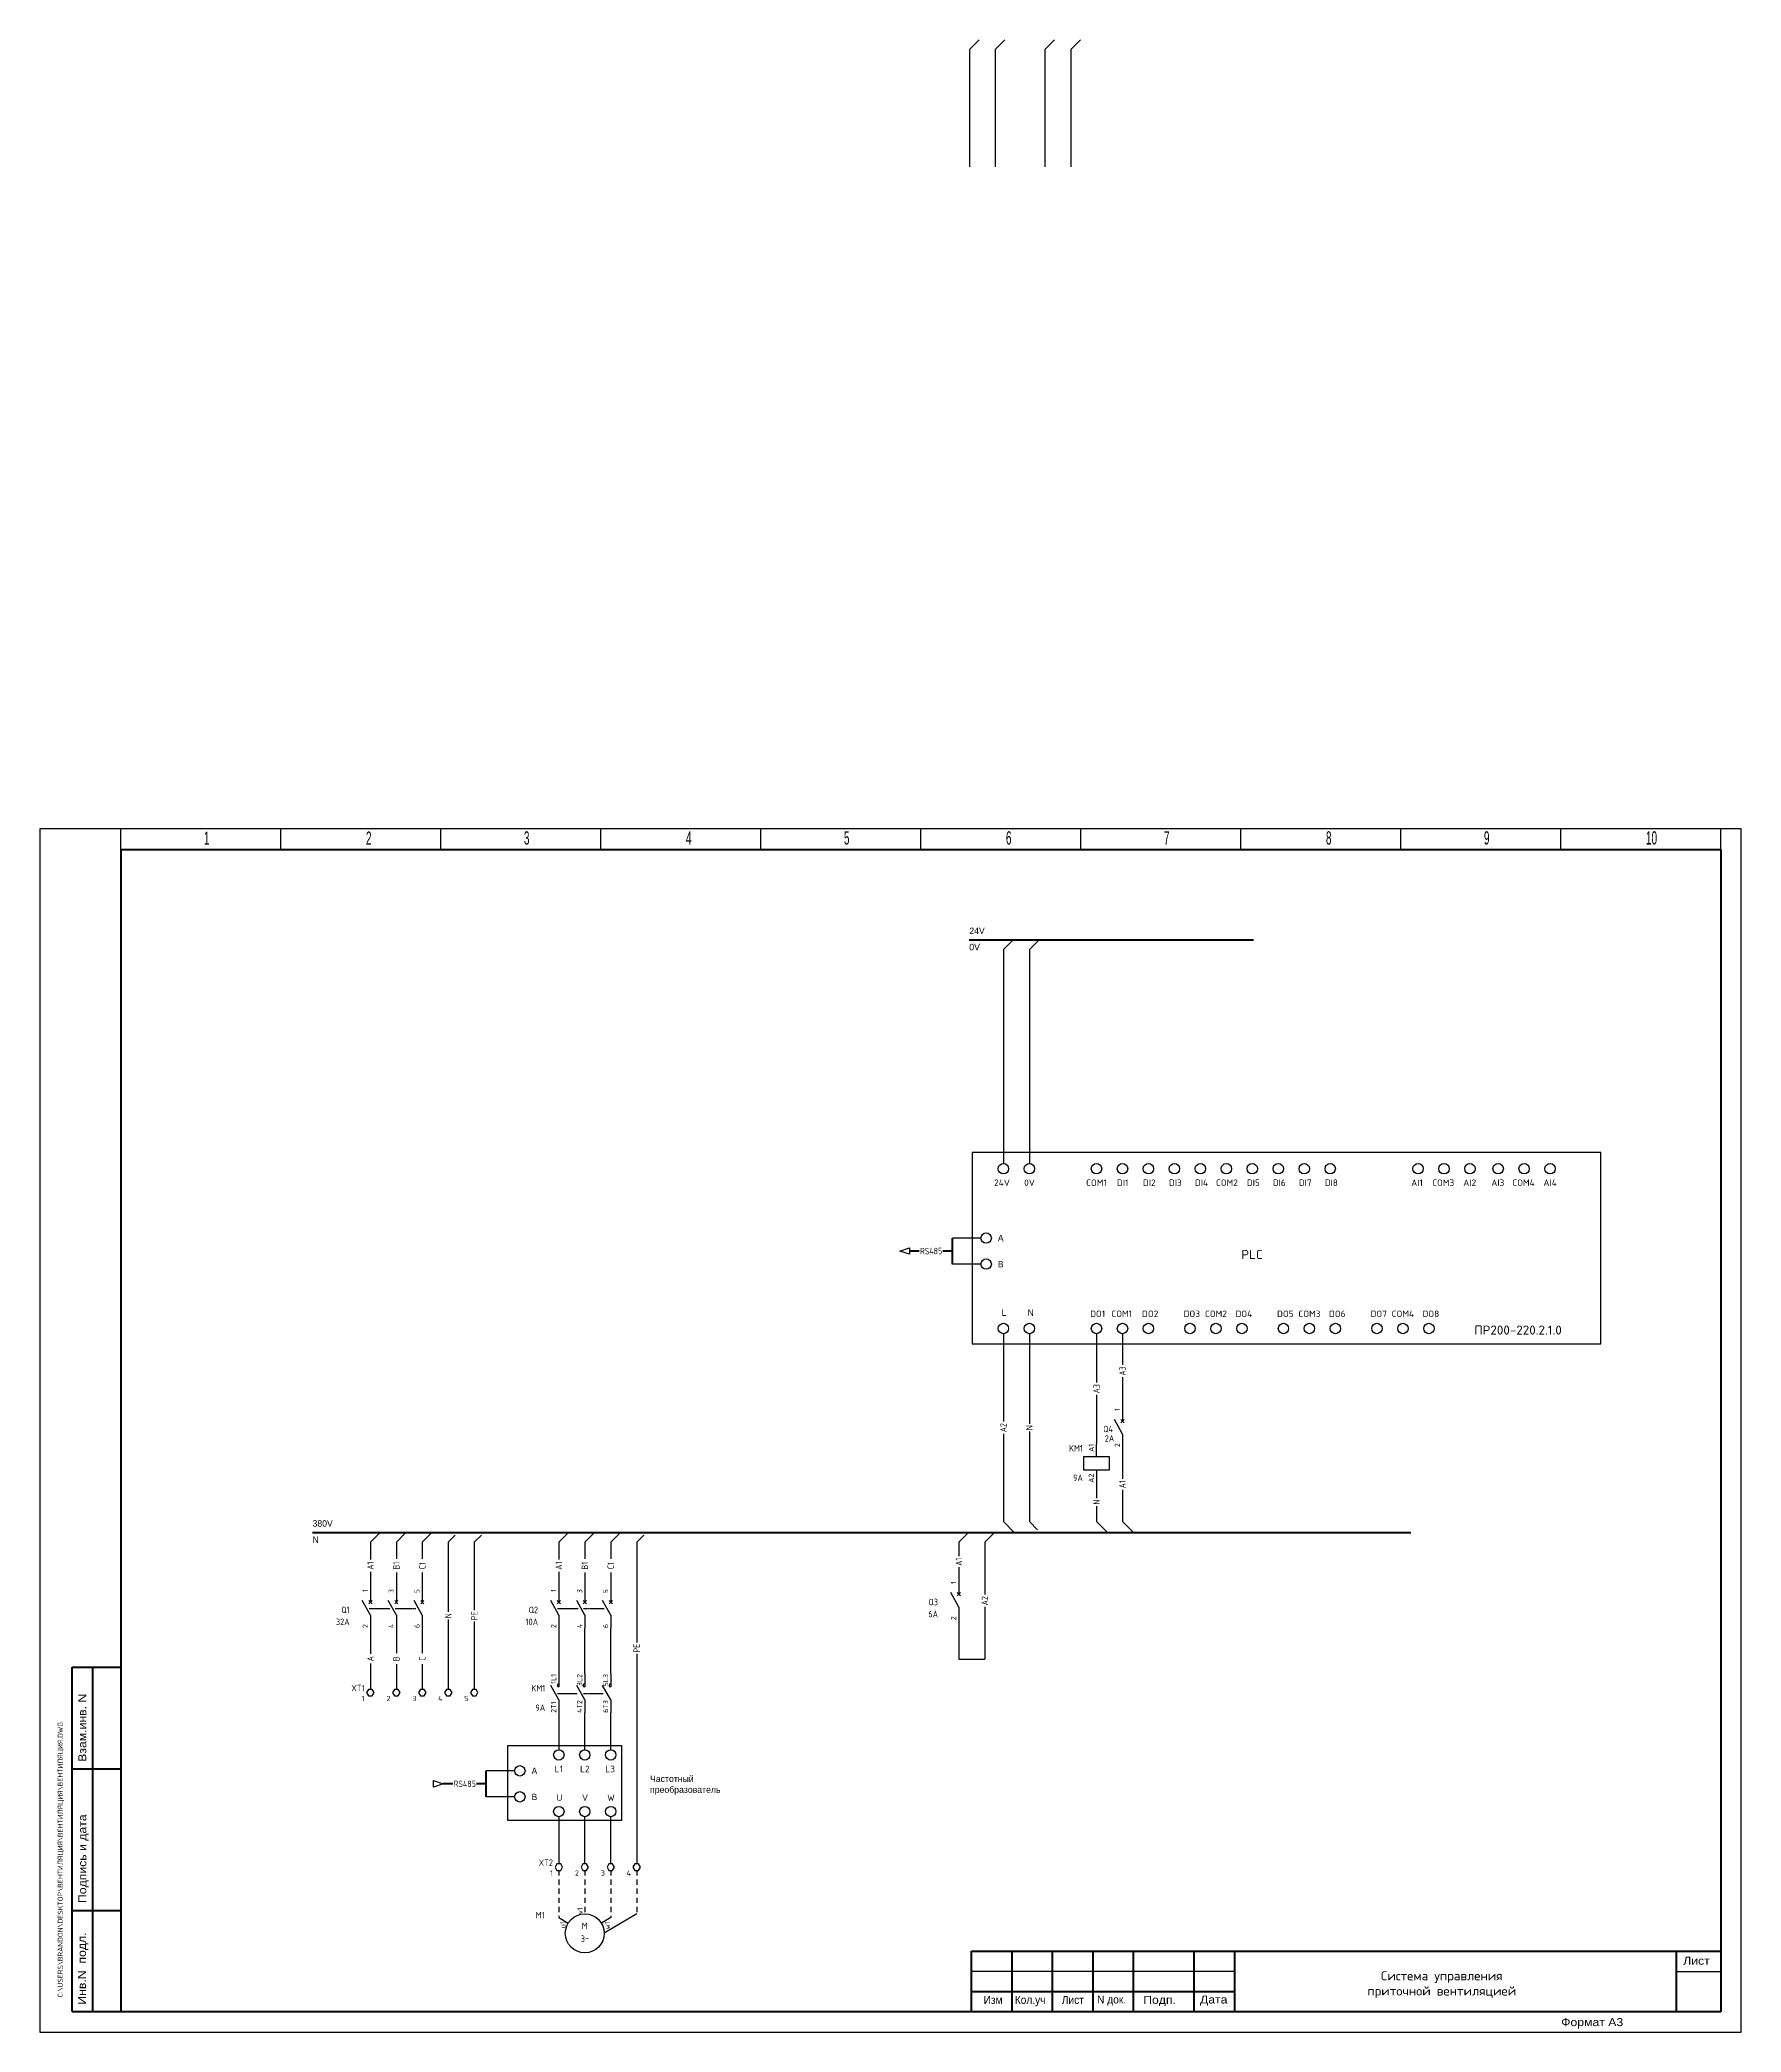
# Model space of a CAD drawing. Extents: x -644 to 2320, y -847 to 99.
# Drawn here: x -104 to 551, y -668 to 99 of the extents above; entities that cross this region are included whole.
import ezdxf
from ezdxf.enums import TextEntityAlignment as Align

# ---------------------------------------------------------------- set-up
doc = ezdxf.new("R2010")
doc.units = 0
for name, pattern in [('Caddy_Dash', [3.5, 2, -1.5]), ('Caddy_Solid', [0]), ('HIDDEN2', [0.1875, 0.125, -0.0625])]:
    doc.linetypes.add(name, pattern=pattern)
for name, color, linetype in [('100', 7, 'Continuous'), ('DESC', 1, 'Continuous'), ('DESCCHILD', 20, 'Continuous'), ('LINK', 9, 'HIDDEN2'), ('MISC', 7, 'Continuous'), ('SYMS', 7, 'Continuous'), ('TAGS', 7, 'Continuous'), ('TERMS', 7, 'Continuous'), ('TITLE', 7, 'Continuous'), ('WIREFIXED', 130, 'Continuous'), ('WIRENO', 70, 'Continuous'), ('WIRES', 7, 'Continuous')]:
    doc.layers.add(name, color=color, linetype=linetype)
doc.styles.add('Caddy_Vectorfont1n', font='arial.ttf', dxfattribs={"width": 1.1})
doc.styles.add('Caddy_Vectorfont1p', font='arial.ttf', dxfattribs={"width": 0.9})
doc.styles.add('ITALIC', font='ITALIC')
doc.styles.add('SIMPLEX', font='simplex')
doc.styles.add('WD_IEC', font='ISOCP2.shx', dxfattribs={"width": 0.9, "height": 4})

msp = doc.modelspace()

# ---------------------------------------------------------------- texts
at = {"lineweight": 60, "style": 'Caddy_Vectorfont1p', "width": 0.54}
for s, height, p in [('1', 5.11, (-41.13, -210.5)), ('2', 5.11, (21.27, -210.5)), ('3', 5.11, (82.11, -210.41)), ('4', 5.11, (144.51, -210.41)), ('5', 5.11, (205.35, -210.41)), ('6', 5.11, (267.75, -210.41)), ('7', 5.11, (328.59, -210.41)), ('8', 5.11, (390.99, -210.41)), ('9', 5.11, (451.83, -210.41)), ('10', 5.109, (514.23, -210.41))]:
    msp.add_text(s, height=height, dxfattribs=at).set_placement(p)
at = {"layer": '100', "lineweight": 25, "style": 'Caddy_Vectorfont1n', "width": 1.1}
for s, p in [('Взам.инв. N', (-86.43, -563.64)), ('Подпись и дата', (-86.42, -618.01)), ('Инв.N  подл.', (-86.57, -657.14))]:
    msp.add_text(s, height=3.0654, rotation=90, dxfattribs=at).set_placement(p)
at = {"layer": '100', "lineweight": 25, "style": 'Caddy_Vectorfont1n'}
for s, width, p in [('Лист', 1.1, (528.58, -641.78)), ('Изм', 0.913, (259.15, -656.86)), ('Кол.уч', 0.913, (271.16, -656.84)), ('Лист', 0.913, (289.26, -656.86)), ('N док.', 0.913, (302.86, -656.69)), ('Подп.', 1.1, (320.61, -656.84)), ('Дата', 1.1, (342.48, -656.7)), ('Формат А3', 1.1, (481.57, -665.41))]:
    msp.add_text(s, height=3.065, dxfattribs=dict(at, width=width)).set_placement(p)
at = {"layer": 'SYMS', "char_height": 2.5, "attachment_point": 1}
for s, insert in [('24V', (253.64, -242.39)), ('0V', (253.64, -248.64)), ('A', (264.63, -360.73)), ('B', (264.63, -370.73)), ('L', (266.07, -389.4)), ('N', (276.07, -389.4)), ('380V', (0.7, -470.58)), ('N', (0.7, -476.83)), ('A', (85.03, -565.89)), ('Частотный\\Pпреобразователь', (130.69, -568.92)), ('B', (85.03, -575.89))]:
    msp.add_mtext_dynamic_manual_height_columns(s, width=10.4961, gutter_width=12.5, heights=[0], dxfattribs=dict(at, insert=insert))
at = {"layer": 'SYMS', "style": 'SIMPLEX'}
for s, width, heights, insert, char_height, attachment_point in [('24V', 10.4961, [0], (263.19, -339.38), 2.5, 1), ('0V', 10.4961, [0], (274.76, -339.38), 2.5, 1), ('COM1', 10.4961, [0], (298.62, -339.38), 2.5, 1), ('DI1', 10.4961, [0], (310.54, -339.38), 2.5, 1), ('DI2', 10.4961, [0], (320.54, -339.38), 2.5, 1), ('DI3', 10.4961, [0], (330.54, -339.38), 2.5, 1), ('DI4', 10.4961, [0], (340.54, -339.38), 2.5, 1), ('COM2', 10.4961, [0], (348.62, -339.38), 2.5, 1), ('DI5', 10.4961, [0], (360.54, -339.38), 2.5, 1), ('DI6', 10.4961, [0], (370.54, -339.38), 2.5, 1), ('DI7', 10.4961, [0], (380.54, -339.38), 2.5, 1), ('DI8', 10.4961, [0], (390.54, -339.38), 2.5, 1), ('AI1', 10.4961, [0], (423.81, -339.38), 2.5, 1), ('COM3', 10.4961, [0], (431.9, -339.38), 2.5, 1), ('AI2', 10.4961, [0], (443.87, -339.38), 2.5, 1), ('AI3', 10.4961, [0], (454.67, -339.38), 2.5, 1), ('COM4', 10.4961, [0], (462.76, -339.38), 2.5, 1), ('AI4', 10.4961, [0], (474.74, -339.38), 2.5, 1), ('PLC', 43.2994, [0], (358.39, -366.52), 3.5, 1), ('DO1', 10.4961, [0], (300.17, -389.86), 2.5, 1), ('COM1', 10.4961, [0], (308.34, -389.86), 2.5, 1), ('DO2', 10.4961, [0], (320.17, -389.86), 2.5, 1), ('DO3', 10.4961, [0], (336.17, -389.86), 2.5, 1), ('COM2', 10.4961, [0], (344.4, -389.86), 2.5, 1), ('DO4', 10.4961, [0], (356.17, -389.86), 2.5, 1), ('DO5', 10.4961, [0], (372.17, -389.86), 2.5, 1), ('COM3', 10.4961, [0], (380.38, -389.86), 2.5, 1), ('DO6', 10.4961, [0], (392.17, -389.86), 2.5, 1), ('DO7', 10.4961, [0], (408.17, -389.86), 2.5, 1), ('COM4', 10.4961, [0], (416.3, -389.86), 2.5, 1), ('DO8', 10.4961, [0], (428.17, -389.86), 2.5, 1), ('ПР200-220.2.1.0', 43.8635, [0], (448.1, -395.63), 3.5, 1), ('L1', 10.4961, [0], (93.96, -565.14), 2.5, 1), ('L2', 10.4961, [0], (103.75, -565.14), 2.5, 1), ('L3', 10.4961, [0], (113.47, -565.14), 2.5, 1), ('U', 10.4961, [0], (94.67, -576.2), 2.5, 1), ('V', 10.4961, [0], (104.47, -576.2), 2.5, 1), ('W', 10.4961, [0], (114.19, -576.2), 2.5, 1), ('Система управления \\Pприточной вентиляцией', 75.5601, [13.8], (435.58, -649.44), 3.5, 5)]:
    msp.add_mtext_dynamic_manual_height_columns(s, width=width, gutter_width=12.5, heights=heights, dxfattribs=dict(at, insert=insert, char_height=char_height, attachment_point=attachment_point))

# ---------------------------------------------------------------- blocks, each defined once
blk = doc.blocks.new('wd_tb')
at = {"layer": 'TITLE', "color": 1, "style": 'SIMPLEX'}
blk.add_attdef('CAD#', (-14.33, 3.62), '', height=1.25, rotation=90, dxfattribs=at)
at = {"layer": 'TITLE', "color": 1}
for tag, p, height, style in [('JOB#', (277.8, 5.56), 2, 'ITALIC'), ('ENGINEER', (9.37, -2.98), 1.25, 'ITALIC'), ('CHKDBY', (40.35, -2.98), 1.25, 'ITALIC'), ('DRAWNBY', (70.5, -3.39), 1.25, 'ITALIC'), ('DATE', (98.17, -3.8), 1.25, 'SIMPLEX'), ('SHTS', (385.36, -3.42), 2, 'ITALIC')]:
    blk.add_attdef(tag, p, '', height=height, dxfattribs=dict(at, style=style))
at = {"layer": 'TITLE', "color": 1, "style": 'ITALIC'}
for tag, p in [('DWG#', (377.5, 6.5)), ('TITLE#1', (133.27, -3.8)), ('TITLE#2', (163.84, -3.8)), ('TITLE#3', (197.71, -3.8))]:
    blk.add_attdef(tag, text='', height=2, dxfattribs=at).set_placement(p, align=Align.CENTER)
blk.add_attdef('SH#', text='', height=2, dxfattribs=at).set_placement((391.86, 4.83), align=Align.RIGHT)
at = {"layer": 'TITLE', "color": 7, "flags": 9}
blk.add_attdef('WD_TB', (-0.02, 0.56), '', height=1.57, dxfattribs=at)
at = {"layer": 'TITLE', "color": 1, "style": 'ITALIC', "flags": 3}
blk.add_attdef('TITLE#4', text='', height=2, dxfattribs=at).set_placement((230.75, -4.22), align=Align.CENTER)
blk = doc.blocks.new('VCB1')
for p, q in [((0, -2.5), (-3.12, 3.12)), ((0.62, 1.88), (-0.62, 3.12)), ((-0.62, 1.88), (0.62, 3.12)), ((0, 7.5), (0, 2.5)), ((0, -2.5), (0, -7.5))]:
    blk.add_line(p, q)
at = {"style": 'WD_IEC'}
for tag, p in [('INST', (-8, 5.25)), ('TAG1', (-8, -1.75)), ('LOC', (-8, 1.75)), ('RATING1', (-8, -6.35)), ('DESC2', (-8, -17.85)), ('DESC1', (-8, -14.35)), ('DESC3', (-8, -21.35))]:
    blk.add_attdef(tag, text='', height=2.5, dxfattribs=at).set_placement(p, align=Align.RIGHT)
at = {"style": 'WD_IEC', "flags": 1}
for tag, p, height in [('X2TERM01', (0, 7.5), 0.32), ('MFG', (2.75, 6.5), 1.5), ('X4LINK', (-2, 0), 0.32), ('X1LINK', (-0.5, 0), 0.32), ('CAT', (2.75, 4), 1.5), ('X8TERM02', (0, -7.5), 0.32), ('ASSYCODE', (1, -9), 1), ('FAMILY', (1, -10.5), 1), ('CATDESC', (1, -12), 1), ('CONTACT', (1, -13.5), 1), ('COMMON', (2.25, -14.75), 1)]:
    blk.add_attdef(tag, p, '', height=height, dxfattribs=at)
at = {"style": 'WD_IEC'}
blk.add_attdef('TERM01', text='', height=2, rotation=90, dxfattribs=at).set_placement((-1, 7.5), align=Align.RIGHT)
blk.add_attdef('TERM02', (-1, -7.5), '', height=2, rotation=90, dxfattribs=at)
at = {"lineweight": 15, "style": 'WD_IEC'}
blk.add_attdef('XREF', text='', height=2.5, dxfattribs=at).set_placement((-8, -10.35), align=Align.RIGHT)
blk = doc.blocks.new('VCB2')
for p, q in [((0, -2.5), (-3.12, 3.12)), ((0.62, 1.88), (-0.62, 3.12)), ((-0.62, 1.88), (0.62, 3.12)), ((0, 7.5), (0, 2.5)), ((0, -2.5), (0, -7.5))]:
    blk.add_line(p, q)
at = {"style": 'WD_IEC', "flags": 1}
for tag, p, height in [('X2TERM01', (0, 7.5), 0.32), ('X4LINK', (-2.5, 0), 0.32), ('X1LINK', (-0.5, 0), 0.32), ('X8TERM02', (0, -7.5), 0.32), ('FAMILY', (1, -10.5), 1), ('CONTACT', (1, -13.5), 1)]:
    blk.add_attdef(tag, p, '', height=height, dxfattribs=at)
at = {"style": 'WD_IEC'}
for tag, p in [('INST', (-8, 2.65)), ('LOC', (-8, -0.35)), ('TAG2', (-8, -3.35)), ('DESC2', (-8, -16.35)), ('DESC1', (-8, -13.35)), ('DESC3', (-8, -19.35))]:
    blk.add_attdef(tag, text='', height=2.5, dxfattribs=at).set_placement(p, align=Align.RIGHT)
blk.add_attdef('TERM01', text='', height=2, rotation=90, dxfattribs=at).set_placement((-1, 7.5), align=Align.RIGHT)
blk.add_attdef('TERM02', (-1, -7.5), '', height=2, rotation=90, dxfattribs=at)
at = {"style": 'WD_IEC', "flags": 1}
blk.add_attdef('RATING1', text='', height=2.5, dxfattribs=at).set_placement((-8, -6.35), align=Align.RIGHT)
at = {"lineweight": 15, "style": 'WD_IEC'}
blk.add_attdef('XREF', text='', height=2.5, dxfattribs=at).set_placement((-8, -10.35), align=Align.RIGHT)
blk = doc.blocks.new('VT0003')
blk.add_lwpolyline([(0.72, -1.25), (1.44, 0), (0.72, 1.25), (-0.72, 1.25), (-1.44, 0), (-0.72, -1.25)], close=True)
at = {"style": 'WD_IEC'}
for tag, p in [('INST', (-2.25, 6.5)), ('LOC', (-2.25, 3.5)), ('DESC2', (-2.25, -9.25)), ('DESC1', (-2.25, -6.25)), ('DESC3', (-2.25, -12.25))]:
    blk.add_attdef(tag, text='', height=2.5, dxfattribs=at).set_placement(p, align=Align.RIGHT)
at = {"style": 'WD_IEC', "flags": 1}
for tag, p, height in [('ASSYCODE', (2.75, 10.75), 1), ('CATDESC', (2.75, 9.25), 1), ('MFG', (2.75, 7.25), 1.5), ('X4TERM01', (-1.44, 0), 0.25), ('X4PIN01', (-1.25, 1), 0.25), ('X4TERMDESC01', (-1.25, 0.5), 0.4), ('STRIPSEQ', (0, 0), 0.025), ('X2PIN01', (0, 2.25), 0.25), ('X2TERM01', (0, 1.25), 0.25), ('X8PIN01', (0, -0.25), 0.25), ('X2TERMDESC01', (0, 1.75), 0.4), ('X1PIN01', (1.25, 1), 0.25), ('X1TERMDESC01', (1.25, 0.5), 0.4), ('X1TERM01', (1.44, 0), 0.25), ('CAT', (2.75, 4.75), 1.5), ('LINKTERM', (0, -0.04), 0.025), ('X8TERM01', (0, -1.25), 0.25), ('X8TERMDESC01', (0, -0.75), 0.4)]:
    blk.add_attdef(tag, p, '', height=height, dxfattribs=at)
at = {"style": 'WD_IEC', "flags": 8}
for tag, height, p in [('TAGSTRIP', 2.5, (-2.25, 0.5)), ('TERM01', 2, (-2.25, -3.25))]:
    blk.add_attdef(tag, text='', height=height, dxfattribs=at).set_placement(p, align=Align.RIGHT)
blk = doc.blocks.new('VMO14')
blk.add_line((20, 7.5), (7.5, 0))
blk.add_circle((0, 0), 7.5)
at = {"style": 'WD_IEC'}
blk.add_attdef('TERM02', (-0.81, 7.4), '', height=2, rotation=90, dxfattribs=at)
for tag, p in [('TAG1', (-15.5, 5.75)), ('INST', (-15.5, 12.75)), ('LOC', (-15.5, 9.25)), ('DESC2', (-15.5, -2)), ('DESC1', (-15.5, 1.5)), ('RATING1', (-15.5, -9)), ('DESC3', (-15.5, -5.5)), ('RATING3', (-15.5, -16)), ('RATING2', (-15.5, -12.5))]:
    blk.add_attdef(tag, text='', height=2.5, dxfattribs=at).set_placement(p, align=Align.RIGHT)
at = {"style": 'WD_IEC', "flags": 1}
for tag, p, height in [('X2TERM02', (0, 7.5), 0.32), ('X2TERM04', (20, 7.5), 0.32), ('MFG', (22.75, 9), 1.5), ('CAT', (22.75, 6.5), 1.5), ('X4LINK', (-7.5, 0), 0.32), ('X0TERM01', (-6.4, 3.9), 0.32), ('X0TERM03', (6.4, 3.9), 0.32), ('X1LINK', (7.5, 0), 0.32), ('ASSYCODE', (1, -9), 1), ('FAMILY', (1, -10.5), 1), ('CATDESC', (1, -12), 1)]:
    blk.add_attdef(tag, p, '', height=height, dxfattribs=at)
at = {"style": 'WD_IEC'}
for tag, p in [('TERM04', (19, 10)), ('TERM01', (-7.47, 4.61)), ('TERM03', (9.66, 4.61))]:
    blk.add_attdef(tag, text='', height=2, rotation=90, dxfattribs=at).set_placement(p, align=Align.RIGHT)
for tag, p in [('M', (-0.06, 1.67)), ('3~', (0.05, -3.33))]:
    blk.add_attdef(tag, text='', height=2.5, dxfattribs=at).set_placement(p, align=Align.CENTER)
at = {"lineweight": 15, "style": 'WD_IEC'}
blk.add_attdef('XREF', text='', height=2.5, dxfattribs=at).set_placement((-15.5, -19.5), align=Align.RIGHT)
blk = doc.blocks.new('WD_WNV1')
at = {"style": 'WD_IEC', "width": 0.8}
blk.add_attdef('WIRENO', text='', height=2.5, rotation=90, dxfattribs=at).set_placement((0, 0), align=Align.MIDDLE_CENTER)
at = {"style": 'WD_IEC', "flags": 1}
for tag, p in [('W04USER', (0, 0.375)), ('W05USER', (0, 0.25)), ('W03USER', (0, 0.5)), ('W06USER', (0, 0.125)), ('W07USER', (0, 0)), ('W02USER', (0, 0.625)), ('W01USER', (0, 0.75)), ('W08USER', (0, -0.125)), ('W09USER', (0, -0.25)), ('W10USER', (0, -0.375))]:
    blk.add_attdef(tag, text='', height=0.08, dxfattribs=at).set_placement(p, align=Align.CENTER)
at = {"style": 'WD_IEC'}
for tag, p in [('X2_TINY_DOT_DONT_REMOVE', (0, 1)), ('X8_TINY_DOT_DONT_REMOVE', (0, -1))]:
    blk.add_attdef(tag, p, '', height=0.002, dxfattribs=at)
at = {"style": 'WD_IEC', "flags": 1}
for tag, p in [('X2TERM01', (0, 1)), ('X8TERM01', (0, -1))]:
    blk.add_attdef(tag, p, '', height=0.2, dxfattribs=at)
blk = doc.blocks.new('VMS21P')
for p, q in [((0, -2.5), (-3.12, 3.12)), ((0, 7.5), (0, 2.5)), ((0, -2.5), (0, -7.5))]:
    blk.add_line(p, q)
blk.add_arc((0, 3.12), 0.625, 90, 270)
at = {"style": 'WD_IEC'}
for tag, p in [('INST', (-5.25, 6.75)), ('TAG2', (-5.25, 0.75)), ('LOC', (-5.25, 3.75)), ('DESC2', (-5.25, -9.75)), ('DESC1', (-5.25, -6.75)), ('XREF', (-5.25, -3.75)), ('DESC3', (-5.25, -12.75))]:
    blk.add_attdef(tag, text='', height=2.5, dxfattribs=at).set_placement(p, align=Align.RIGHT)
at = {"style": 'WD_IEC', "flags": 1}
for tag, p, height in [('X2TERM01', (0, 7.5), 0.32), ('X4LINK', (-2.91, 0), 0.32), ('X1LINK', (-0.5, 0), 0.32), ('X8TERM02', (0, -7.5), 0.32), ('CONTACT', (4, -3.5), 1), ('FAMILY', (4, -5), 1)]:
    blk.add_attdef(tag, p, '', height=height, dxfattribs=at)
at = {"style": 'WD_IEC'}
blk.add_attdef('TERM01', text='', height=2, rotation=90, dxfattribs=at).set_placement((-1, 7.5), align=Align.RIGHT)
blk.add_attdef('TERM02', (-1, -7.5), '', height=2, rotation=90, dxfattribs=at)
blk = doc.blocks.new('VMS1')
for p, q in [((0, 2.5), (0, 7.5)), ((0, -2.5), (0, -7.5))]:
    blk.add_line(p, q)
blk.add_lwpolyline([(-5, 2.5), (-5, -2.5), (5, -2.5), (5, 2.5)], close=True)
at = {"style": 'WD_IEC'}
for tag, p in [('INST', (-5.25, 10.5)), ('LOC', (-5.25, 7.5)), ('TAG1', (-5.25, 4.5)), ('DESC2', (-5.25, -9.85)), ('DESC1', (-5.25, -6.85)), ('DESC3', (-5.25, -12.85))]:
    blk.add_attdef(tag, text='', height=2.5, dxfattribs=at).set_placement(p, align=Align.RIGHT)
at = {"style": 'WD_IEC', "flags": 1}
for tag, p, height in [('X2TERM01', (0, 7.5), 0.32), ('X4LINK', (-5, 0), 0.32), ('X1LINK', (5, 0), 0.32), ('X8TERM02', (0, -7.5), 0.32), ('ASSYCODE', (1, -4), 1), ('FAMILY', (1, -5.5), 1), ('CATDESC', (1, -7), 1)]:
    blk.add_attdef(tag, p, '', height=height, dxfattribs=at)
at = {"style": 'WD_IEC', "flags": 9}
for tag, p in [('MFG', (-6, 1)), ('CAT', (-6, -1.5))]:
    blk.add_attdef(tag, text='', height=1.5, dxfattribs=at).set_placement(p, align=Align.RIGHT)
at = {"style": 'WD_IEC'}
blk.add_attdef('TERM01', text='', height=2, rotation=90, dxfattribs=at).set_placement((-1, 7.5), align=Align.RIGHT)
blk.add_attdef('TERM02', (-1, -7.5), '', height=2, rotation=90, dxfattribs=at)
at = {"lineweight": 9, "style": 'WD_IEC'}
for tag, p in [('NO', (-5.5, -16.5)), ('NC', (-5.5, -19.5))]:
    blk.add_attdef(tag, text='', height=2.5, dxfattribs=at).set_placement(p, align=Align.TOP_RIGHT)
for tag, p in [('XREFNO', (-4, -16.5)), ('XREFNC', (-4, -19.5))]:
    blk.add_attdef(tag, text='', height=2.5, dxfattribs=at).set_placement(p, align=Align.TOP_LEFT)
blk = doc.blocks.new('HA1S3')
blk.add_lwpolyline([(-3.75, 0), (0, 1.25), (0, -1.25)], close=True)
at = {"style": 'WD_IEC'}
blk.add_attdef('XREF', text='', height=2.5, dxfattribs=at).set_placement((-5, 0), align=Align.MIDDLE_RIGHT)
at = {"style": 'WD_IEC', "flags": 1}
blk.add_attdef('SIGCODE', text='', height=1, dxfattribs=at).set_placement((-2.5, 1.8), align=Align.RIGHT)
at = {"style": 'WD_IEC'}
for tag, p, height, flags in [('X1TERM01', (0, 0), 0.32, 1), ('WIRENO', (1.25, 1), 2.5, 8)]:
    blk.add_attdef(tag, p, '', height=height, dxfattribs=dict(at, flags=flags))
blk.add_attdef('DESC1', text='', height=2.5, dxfattribs=at).set_placement((1.25, -1), align=Align.TOP_LEFT)
blk = doc.blocks.new('HA1D3')
blk.add_lwpolyline([(0, 0), (-3.75, -1.25), (-3.75, 1.25)], close=True)
at = {"style": 'WD_IEC'}
blk.add_attdef('XREF', text='', height=2.5, dxfattribs=at).set_placement((-5, 0), align=Align.MIDDLE_RIGHT)
at = {"style": 'WD_IEC', "flags": 1}
blk.add_attdef('SIGCODE', text='', height=1, dxfattribs=at).set_placement((-2.5, 1.8), align=Align.RIGHT)
at = {"style": 'WD_IEC'}
for tag, p, height, flags in [('X1TERM01', (0, 0), 0.32, 1), ('WIRENO', (1.25, 1), 2.5, 8)]:
    blk.add_attdef(tag, p, '', height=height, dxfattribs=dict(at, flags=flags))
blk.add_attdef('DESC1', text='', height=2.5, dxfattribs=at).set_placement((1.25, -1), align=Align.TOP_LEFT)
blk = doc.blocks.new('WD_WNH1')
at = {"style": 'WD_IEC', "width": 0.8}
blk.add_attdef('WIRENO', text='', height=2.5, dxfattribs=at).set_placement((0, 0), align=Align.MIDDLE_CENTER)
at = {"style": 'WD_IEC'}
for tag, p in [('X4_TINY_DOT_DONT_REMOVE', (-1, 0)), ('X1_TINY_DOT_DONT_REMOVE', (1, 0))]:
    blk.add_attdef(tag, p, '', height=0.002, dxfattribs=at)
at = {"style": 'WD_IEC', "flags": 1}
for tag, p in [('X4TERM01', (-1, 0)), ('X1TERM01', (1, 0))]:
    blk.add_attdef(tag, p, '', height=0.2, dxfattribs=at)
for tag, p in [('W04USER', (0, 0.375)), ('W05USER', (0, 0.25)), ('W03USER', (0, 0.5)), ('W06USER', (0, 0.125)), ('W07USER', (0, 0)), ('W02USER', (0, 0.625)), ('W01USER', (0, 0.75)), ('W08USER', (0, -0.125)), ('W09USER', (0, -0.25)), ('W10USER', (0, -0.375))]:
    blk.add_attdef(tag, text='', height=0.08, dxfattribs=at).set_placement(p, align=Align.CENTER)

# ---------------------------------------------------------------- linework, layer by layer
at = {"linetype": 'Caddy_Solid', "lineweight": 25}
for p, q in [((-73.11, -212.22), (-73.11, -204.42)), ((-11.49, -212.22), (-11.49, -204.42)), ((50.13, -212.22), (50.13, -204.42)), ((111.75, -212.22), (111.75, -204.42)), ((173.37, -212.22), (173.37, -204.42)), ((234.99, -212.22), (234.99, -204.42)), ((296.61, -212.22), (296.61, -204.42)), ((358.23, -212.22), (358.23, -204.42)), ((419.85, -212.22), (419.85, -204.42)), ((481.47, -212.22), (481.47, -204.42)), ((543.09, -212.22), (543.09, -204.42))]:
    msp.add_line(p, q, dxfattribs=at)
at = {"layer": '100', "linetype": 'Caddy_Solid', "lineweight": 50}
for p, q in [((-73.11, -212.31), (543.09, -212.31)), ((-73.11, -212.31), (-73.11, -659.94)), ((543.09, -212.31), (543.09, -659.94)), ((-91.83, -659.84), (-91.83, -527.24)), ((-91.83, -527.24), (-73.11, -527.24)), ((-84.03, -527.24), (-84.03, -659.84)), ((-91.83, -566.34), (-73.11, -566.34)), ((-91.83, -620.84), (-73.11, -620.84)), ((254.49, -636.54), (543.09, -636.54)), ((254.49, -659.94), (254.49, -636.54)), ((270.09, -659.94), (270.09, -636.54)), ((285.69, -659.94), (285.69, -636.54)), ((301.29, -659.94), (301.29, -636.54)), ((316.89, -659.94), (316.89, -636.54)), ((340.29, -659.94), (340.29, -636.54)), ((355.89, -659.94), (355.89, -636.54)), ((525.93, -659.94), (525.93, -636.54)), ((254.49, -652.14), (355.89, -652.14)), ((543.09, -659.94), (-91.83, -659.94))]:
    msp.add_line(p, q, dxfattribs=at)
at = {"layer": '100', "linetype": 'Caddy_Solid', "lineweight": 25}
for p, q in [((355.89, -644.34), (254.49, -644.34)), ((525.93, -644.34), (543.09, -644.34))]:
    msp.add_line(p, q, dxfattribs=at)
at = {"layer": 'LINK'}
for points in [[(22.49, -504.63), (30.49, -504.63)], [(32.49, -504.63), (40.49, -504.63)], [(95.06, -504.65), (103.06, -504.65)], [(105.06, -504.65), (113.06, -504.65)], [(95.06, -537.31), (102.65, -537.31)], [(105.06, -537.31), (112.65, -537.31)]]:
    msp.add_lwpolyline(points, dxfattribs=at)
at = {"layer": 'SYMS', "lineweight": 60}
for p, q in [((253.64, -247.14), (363.04, -247.14)), ((0.7, -475.33), (423.7, -475.33))]:
    msp.add_line(p, q, dxfattribs=at)
at = {"layer": 'SYMS'}
for points in [[(-104.31, -667.74), (550.89, -667.74), (550.89, -204.42), (-104.31, -204.42)], [(496.81, -329.06), (254.74, -329.06), (254.74, -402.69), (496.81, -402.69)], [(75.98, -557.29), (119.65, -557.29), (119.65, -586.28), (75.98, -586.28)]]:
    msp.add_lwpolyline(points, close=True, dxfattribs=at)
for centre in [(266.78, -335.23), (276.78, -335.23), (302.63, -335.23), (312.63, -335.23), (322.63, -335.23), (332.63, -335.23), (342.63, -335.23), (352.63, -335.23), (362.63, -335.23), (372.63, -335.23), (382.63, -335.23), (392.63, -335.23), (426.45, -335.23), (436.45, -335.23), (446.45, -335.23), (457.31, -335.23), (467.31, -335.23), (477.31, -335.23), (260.14, -361.95), (260.14, -371.95), (266.78, -396.78), (276.78, -396.78), (302.63, -396.78), (312.63, -396.78), (322.63, -396.78), (338.63, -396.78), (348.63, -396.78), (358.63, -396.78), (374.63, -396.78), (384.63, -396.78), (394.63, -396.78), (410.63, -396.78), (420.63, -396.78), (430.63, -396.78), (95.56, -560.99), (105.56, -560.99), (115.56, -560.99), (80.54, -567.11), (80.54, -577.11), (95.56, -582.78), (105.56, -582.78), (115.56, -582.78)]:
    msp.add_circle(centre, 2, dxfattribs=at)
at = {"layer": 'WIRES'}
for p, q in [((253.66, 95.75), (257.38, 99.47)), ((253.66, 95.75), (253.66, 50.62)), ((263.66, 95.75), (267.38, 99.47)), ((263.66, 95.75), (263.66, 50.62)), ((282.72, 95.75), (286.44, 99.47)), ((282.72, 95.75), (282.72, 50.62)), ((292.72, 95.75), (296.44, 99.47)), ((292.72, 95.75), (292.72, 50.62)), ((266.78, -250.86), (270.5, -247.14)), ((266.78, -250.86), (266.78, -333.23)), ((276.78, -250.86), (280.5, -247.14)), ((276.78, -250.86), (276.78, -333.23)), ((258.14, -361.95), (247.18, -361.95)), ((258.14, -371.95), (247.18, -371.95)), ((266.78, -398.78), (266.78, -432.6)), ((276.78, -398.78), (276.78, -433.46)), ((302.63, -398.78), (302.63, -417.63)), ((312.63, -398.78), (312.63, -410.78)), ((312.63, -415.46), (312.63, -427.46)), ((302.63, -422.32), (302.63, -441.17)), ((276.78, -436.46), (276.78, -471.13)), ((266.78, -437.32), (266.78, -471.13)), ((312.63, -442.46), (312.63, -454.69)), ((302.63, -456.17), (302.63, -462.15)), ((312.63, -458.89), (312.63, -471.13)), ((302.63, -465.15), (302.63, -471.13)), ((22.99, -479.05), (26.7, -475.33)), ((32.99, -479.05), (36.7, -475.33)), ((42.99, -479.05), (46.7, -475.33)), ((95.56, -479.05), (99.28, -475.33)), ((105.56, -479.05), (109.28, -475.33)), ((115.56, -479.05), (119.28, -475.33)), ((249.6, -479.05), (253.32, -475.33)), ((259.6, -479.05), (263.32, -475.33)), ((266.78, -471.13), (270.98, -475.33)), ((276.78, -471.13), (279.96, -474.31)), ((302.63, -471.13), (306.83, -475.33)), ((312.63, -471.13), (316.83, -475.33)), ((22.99, -479.05), (22.99, -485.69)), ((32.99, -479.05), (32.99, -485.49)), ((42.99, -479.05), (42.99, -485.49)), ((52.99, -479.05), (55.68, -476.35)), ((52.99, -479.05), (52.99, -505.89)), ((62.99, -479.05), (65.74, -476.3)), ((62.99, -479.05), (62.99, -505.19)), ((95.56, -479.05), (95.56, -485.7)), ((105.56, -479.05), (105.56, -485.5)), ((115.56, -479.05), (115.56, -485.5)), ((125.56, -479.05), (128.26, -476.35)), ((125.56, -479.05), (125.56, -517.66)), ((249.6, -479.05), (249.6, -484.48)), ((259.6, -479.05), (259.6, -499.25)), ((22.99, -490.49), (22.99, -497.13)), ((32.99, -490.69), (32.99, -497.13)), ((42.99, -490.69), (42.99, -497.13)), ((95.56, -490.5), (95.56, -497.15)), ((105.56, -490.7), (105.56, -497.15)), ((115.56, -490.7), (115.56, -497.15)), ((249.6, -488.68), (249.6, -494.11)), ((259.6, -503.97), (259.6, -524.17)), ((22.99, -512.13), (22.99, -522.03)), ((32.99, -512.13), (32.99, -521.77)), ((42.99, -512.13), (42.99, -521.79)), ((52.99, -508.89), (52.99, -535.74)), ((62.99, -509.59), (62.99, -535.74)), ((95.56, -512.15), (95.56, -529.81)), ((105.56, -529.81), (105.56, -512.15)), ((115.56, -529.81), (115.56, -512.15)), ((249.6, -509.11), (249.6, -524.17)), ((22.99, -525.83), (22.99, -535.74)), ((32.99, -526.09), (32.99, -535.74)), ((42.99, -526.08), (42.99, -535.74)), ((125.56, -522.06), (125.56, -602.97)), ((249.6, -524.17), (259.6, -524.17)), ((95.56, -544.81), (95.56, -558.99)), ((105.56, -558.99), (105.56, -544.81)), ((115.56, -558.99), (115.56, -544.81)), ((78.54, -567.11), (67.58, -567.11)), ((78.54, -577.11), (67.58, -577.11)), ((95.56, -584.78), (95.56, -602.97)), ((105.56, -602.97), (105.56, -584.78)), ((115.56, -602.97), (115.56, -584.78)), ((95.56, -623.58), (99.16, -625.78)), ((115.56, -623.58), (111.96, -625.78))]:
    msp.add_line(p, q, dxfattribs=at)
at = {"layer": 'WIRES', "lineweight": 60}
for p, q in [((234.38, -366.95), (230.66, -366.95)), ((247.18, -366.95), (243.46, -366.95)), ((247.18, -371.95), (247.18, -361.95)), ((67.58, -577.11), (67.58, -567.11)), ((54.78, -572.11), (51.06, -572.11)), ((67.58, -572.11), (63.86, -572.11))]:
    msp.add_line(p, q, dxfattribs=at)
at = {"layer": 'WIRES', "linetype": 'Caddy_Dash'}
for p, q in [((95.56, -605.47), (95.56, -623.58)), ((105.56, -605.47), (105.56, -622.18)), ((115.56, -605.47), (115.56, -623.58)), ((125.56, -605.47), (125.56, -622.18))]:
    msp.add_line(p, q, dxfattribs=at)

# ---------------------------------------------------------------- block references
at = {"layer": 'SYMS'}
for name, p in [('HA1S3', (230.66, -366.95)), ('HA1D3', (51.06, -572.11))]:
    msp.add_blockref(name, p, dxfattribs=at)
ref = msp.add_blockref('VCB1', (312.63, -434.96), dxfattribs=at)
ref.add_attrib('TERM02', '2', (311.63, -442.46), dxfattribs={"layer": 'TERMS', "height": 2, "rotation": 90, "style": 'WD_IEC'})
ref.add_attrib('TERM01', '1', dxfattribs={"layer": 'TERMS', "height": 2, "rotation": 90, "style": 'WD_IEC'}).set_placement((311.63, -427.46), align=Align.RIGHT)
ref.add_attrib('DESC1', '2A', dxfattribs={"layer": 'DESC', "height": 2.5, "style": 'WD_IEC'}).set_placement((309.45, -440.38), align=Align.RIGHT)
ref.add_attrib('TAG1', 'Q4', dxfattribs={"layer": 'TAGS', "height": 2.5, "style": 'WD_IEC'}).set_placement((308.97, -436.71), align=Align.RIGHT)
ref = msp.add_blockref('VMS1', (302.63, -448.67), dxfattribs=at)
ref.add_attrib('TERM02', 'A2', (301.63, -456.17), dxfattribs={"layer": 'TERMS', "height": 2, "rotation": 90, "style": 'WD_IEC'})
ref.add_attrib('TERM01', 'A1', dxfattribs={"layer": 'TERMS', "height": 2, "rotation": 90, "style": 'WD_IEC'}).set_placement((301.63, -441.17), align=Align.RIGHT)
ref.add_attrib('DESC1', '9A', dxfattribs={"layer": 'DESC', "height": 2.5, "style": 'WD_IEC'}).set_placement((297.38, -455.52), align=Align.RIGHT)
ref.add_attrib('TAG1', 'KM1', dxfattribs={"layer": 'TAGS', "height": 2.5, "style": 'WD_IEC'}).set_placement((297.38, -444.17), align=Align.RIGHT)
ref = msp.add_blockref('VCB1', (22.99, -504.63), dxfattribs=at)
ref.add_attrib('TERM02', '2', (21.99, -512.13), dxfattribs={"layer": 'TERMS', "height": 2, "rotation": 90, "style": 'WD_IEC'})
ref.add_attrib('TERM01', '1', dxfattribs={"layer": 'TERMS', "height": 2, "rotation": 90, "style": 'WD_IEC'}).set_placement((21.99, -497.13), align=Align.RIGHT)
ref.add_attrib('DESC1', '32A', dxfattribs={"layer": 'DESC', "height": 2.5, "style": 'WD_IEC'}).set_placement((14.99, -510.98), align=Align.RIGHT)
ref.add_attrib('TAG1', 'Q1', dxfattribs={"layer": 'TAGS', "height": 2.5, "style": 'WD_IEC'}).set_placement((14.99, -506.38), align=Align.RIGHT)
ref = msp.add_blockref('VCB2', (32.99, -504.63), dxfattribs=at)
ref.add_attrib('TERM02', '4', (31.99, -512.13), dxfattribs={"layer": 'TERMS', "height": 2, "rotation": 90, "style": 'WD_IEC'})
ref.add_attrib('TERM01', '3', dxfattribs={"layer": 'TERMS', "height": 2, "rotation": 90, "style": 'WD_IEC'}).set_placement((31.99, -497.13), align=Align.RIGHT)
ref = msp.add_blockref('VCB2', (42.99, -504.63), dxfattribs=at)
ref.add_attrib('TERM02', '6', (41.99, -512.13), dxfattribs={"layer": 'TERMS', "height": 2, "rotation": 90, "style": 'WD_IEC'})
ref.add_attrib('TERM01', '5', dxfattribs={"layer": 'TERMS', "height": 2, "rotation": 90, "style": 'WD_IEC'}).set_placement((41.99, -497.13), align=Align.RIGHT)
ref = msp.add_blockref('VCB1', (95.56, -504.65), dxfattribs=at)
ref.add_attrib('TERM02', '2', (94.56, -512.15), dxfattribs={"layer": 'TERMS', "height": 2, "rotation": 90, "style": 'WD_IEC'})
ref.add_attrib('TERM01', '1', dxfattribs={"layer": 'TERMS', "height": 2, "rotation": 90, "style": 'WD_IEC'}).set_placement((94.56, -497.15), align=Align.RIGHT)
ref.add_attrib('DESC1', '10A', dxfattribs={"layer": 'DESC', "height": 2.5, "style": 'WD_IEC'}).set_placement((87.56, -511), align=Align.RIGHT)
ref.add_attrib('TAG1', 'Q2', dxfattribs={"layer": 'TAGS', "height": 2.5, "style": 'WD_IEC'}).set_placement((87.56, -506.4), align=Align.RIGHT)
ref = msp.add_blockref('VCB2', (105.56, -504.65), dxfattribs=at)
ref.add_attrib('TERM02', '4', (104.56, -512.15), dxfattribs={"layer": 'TERMS', "height": 2, "rotation": 90, "style": 'WD_IEC'})
ref.add_attrib('TERM01', '3', dxfattribs={"layer": 'TERMS', "height": 2, "rotation": 90, "style": 'WD_IEC'}).set_placement((104.56, -497.15), align=Align.RIGHT)
ref = msp.add_blockref('VCB2', (115.56, -504.65), dxfattribs=at)
ref.add_attrib('TERM02', '6', (114.56, -512.15), dxfattribs={"layer": 'TERMS', "height": 2, "rotation": 90, "style": 'WD_IEC'})
ref.add_attrib('TERM01', '5', dxfattribs={"layer": 'TERMS', "height": 2, "rotation": 90, "style": 'WD_IEC'}).set_placement((114.56, -497.15), align=Align.RIGHT)
ref = msp.add_blockref('VCB1', (249.6, -501.61), dxfattribs=at)
ref.add_attrib('TERM02', '2', (248.6, -509.11), dxfattribs={"layer": 'TERMS', "height": 2, "rotation": 90, "style": 'WD_IEC'})
ref.add_attrib('TERM01', '1', dxfattribs={"layer": 'TERMS', "height": 2, "rotation": 90, "style": 'WD_IEC'}).set_placement((248.6, -494.11), align=Align.RIGHT)
ref.add_attrib('DESC1', '6A', dxfattribs={"layer": 'DESC', "height": 2.5, "style": 'WD_IEC'}).set_placement((241.6, -507.96), align=Align.RIGHT)
ref.add_attrib('TAG1', 'Q3', dxfattribs={"layer": 'TAGS', "height": 2.5, "style": 'WD_IEC'}).set_placement((241.6, -503.36), align=Align.RIGHT)
ref = msp.add_blockref('VT0003', (22.99, -536.99), dxfattribs=at)
ref.add_attrib('TERM01', '1', dxfattribs={"layer": 'TERMS', "height": 2, "style": 'WD_IEC', "flags": 8}).set_placement((20.74, -540.24), align=Align.RIGHT)
ref.add_attrib('TAGSTRIP', 'XT1', dxfattribs={"layer": 'TAGS', "height": 2.5, "style": 'WD_IEC', "flags": 8}).set_placement((20.74, -536.49), align=Align.RIGHT)
ref = msp.add_blockref('VT0003', (32.99, -536.99), dxfattribs=at)
ref.add_attrib('TERM01', '2', dxfattribs={"layer": 'TERMS', "height": 2, "style": 'WD_IEC', "flags": 8}).set_placement((30.74, -540.24), align=Align.RIGHT)
ref = msp.add_blockref('VT0003', (42.99, -536.99), dxfattribs=at)
ref.add_attrib('TERM01', '3', dxfattribs={"layer": 'TERMS', "height": 2, "style": 'WD_IEC', "flags": 8}).set_placement((40.74, -540.24), align=Align.RIGHT)
ref = msp.add_blockref('VT0003', (52.99, -536.99), dxfattribs=at)
ref.add_attrib('TERM01', '4', dxfattribs={"layer": 'TERMS', "height": 2, "style": 'WD_IEC', "flags": 8}).set_placement((50.74, -540.24), align=Align.RIGHT)
ref = msp.add_blockref('VT0003', (62.99, -536.99), dxfattribs=at)
ref.add_attrib('TERM01', '5', dxfattribs={"layer": 'TERMS', "height": 2, "style": 'WD_IEC', "flags": 8}).set_placement((60.74, -540.24), align=Align.RIGHT)
ref = msp.add_blockref('VMS21P', (95.56, -537.31), dxfattribs=at)
ref.add_attrib('TERM02', '2T1', (94.56, -544.81), dxfattribs={"layer": 'TERMS', "height": 2, "rotation": 90, "style": 'WD_IEC'})
ref.add_attrib('TERM01', '1L1', dxfattribs={"layer": 'TERMS', "height": 2, "rotation": 90, "style": 'WD_IEC'}).set_placement((94.56, -529.81), align=Align.RIGHT)
ref.add_attrib('DESC1', '9A', dxfattribs={"layer": 'DESCCHILD', "height": 2.5, "style": 'WD_IEC'}).set_placement((90.31, -544.06), align=Align.RIGHT)
ref.add_attrib('TAG2', 'KM1', dxfattribs={"layer": 'TAGS', "height": 2.5, "style": 'WD_IEC'}).set_placement((90.31, -536.56), align=Align.RIGHT)
ref = msp.add_blockref('VMS21P', (105.56, -537.31), dxfattribs=at)
ref.add_attrib('TERM02', '4T2', (104.56, -544.81), dxfattribs={"layer": 'TERMS', "height": 2, "rotation": 90, "style": 'WD_IEC'})
ref.add_attrib('TERM01', '3L2', dxfattribs={"layer": 'TERMS', "height": 2, "rotation": 90, "style": 'WD_IEC'}).set_placement((104.56, -529.81), align=Align.RIGHT)
ref = msp.add_blockref('VMS21P', (115.56, -537.31), dxfattribs=at)
ref.add_attrib('TERM02', '6T3', (114.56, -544.81), dxfattribs={"layer": 'TERMS', "height": 2, "rotation": 90, "style": 'WD_IEC'})
ref.add_attrib('TERM01', '5L3', dxfattribs={"layer": 'TERMS', "height": 2, "rotation": 90, "style": 'WD_IEC'}).set_placement((114.56, -529.81), align=Align.RIGHT)
ref = msp.add_blockref('wd_tb', (-73.11, -659.94), dxfattribs=dict(at, xscale=1.56, yscale=1.56, zscale=1.56))
ref.add_attrib('CAD#', 'C:\\USERS\\BRANDON\\DESKTOP\\ВЕНТИЛЯЦИЯ\\ВЕНТИЛЯЦИЯ\\ВЕНТИЛЯЦИЯ.DWG', (-95.47, -654.29), dxfattribs={"layer": 'TITLE', "color": 1, "height": 1.95, "rotation": 90, "style": 'SIMPLEX'})
ref = msp.add_blockref('VT0003', (95.56, -604.22), dxfattribs=at)
ref.add_attrib('TERM01', '1', dxfattribs={"layer": 'TERMS', "height": 2, "style": 'WD_IEC', "flags": 8}).set_placement((93.31, -607.47), align=Align.RIGHT)
ref.add_attrib('TAGSTRIP', 'XT2', dxfattribs={"layer": 'TAGS', "height": 2.5, "style": 'WD_IEC', "flags": 8}).set_placement((93.31, -603.72), align=Align.RIGHT)
ref = msp.add_blockref('VT0003', (105.56, -604.22), dxfattribs=at)
ref.add_attrib('TERM01', '2', dxfattribs={"layer": 'TERMS', "height": 2, "style": 'WD_IEC', "flags": 8}).set_placement((103.31, -607.47), align=Align.RIGHT)
ref = msp.add_blockref('VT0003', (115.56, -604.22), dxfattribs=at)
ref.add_attrib('TERM01', '3', dxfattribs={"layer": 'TERMS', "height": 2, "style": 'WD_IEC', "flags": 8}).set_placement((113.31, -607.47), align=Align.RIGHT)
ref = msp.add_blockref('VT0003', (125.56, -604.22), dxfattribs=at)
ref.add_attrib('TERM01', '4', dxfattribs={"layer": 'TERMS', "height": 2, "style": 'WD_IEC', "flags": 8}).set_placement((123.31, -607.47), align=Align.RIGHT)
ref = msp.add_blockref('VMO14', (105.56, -629.68), dxfattribs=at)
ref.add_attrib('M', 'M', dxfattribs={"layer": 'MISC', "height": 2.5, "style": 'WD_IEC'}).set_placement((105.5, -628.01), align=Align.CENTER)
ref.add_attrib('3~', '3~', dxfattribs={"layer": 'MISC', "height": 2.5, "style": 'WD_IEC'}).set_placement((105.61, -633.01), align=Align.CENTER)
ref.add_attrib('TERM03', 'w1', dxfattribs={"layer": 'TERMS', "height": 2, "rotation": 90, "style": 'WD_IEC'}).set_placement((115.22, -625.07), align=Align.RIGHT)
ref.add_attrib('TERM02', 'v1', (104.75, -622.28), dxfattribs={"layer": 'TERMS', "height": 2, "rotation": 90, "style": 'WD_IEC'})
ref.add_attrib('TERM01', 'u1', dxfattribs={"layer": 'TERMS', "height": 2, "rotation": 90, "style": 'WD_IEC'}).set_placement((98.09, -625.07), align=Align.RIGHT)
ref.add_attrib('TAG1', 'M1', dxfattribs={"layer": 'TAGS', "height": 2.5, "style": 'WD_IEC'}).set_placement((90.06, -623.93), align=Align.RIGHT)
at = {"layer": 'WIREFIXED'}
ref = msp.add_blockref('WD_WNH1', (238.92, -366.95), dxfattribs=at)
ref.add_attrib('X4_TINY_DOT_DONT_REMOVE', '.', (234.38, -366.95), dxfattribs={"layer": 'MISC', "height": 0.002, "style": 'WD_IEC'})
ref.add_attrib('X1_TINY_DOT_DONT_REMOVE', '.', (243.46, -366.95), dxfattribs={"layer": 'MISC', "height": 0.002, "style": 'WD_IEC'})
ref.add_attrib('WIRENOF', 'RS485', dxfattribs={"height": 2.5, "style": 'WD_IEC', "width": 0.8}).set_placement((238.92, -366.95), align=Align.MIDDLE_CENTER)
ref = msp.add_blockref('WD_WNV1', (312.63, -413.12), dxfattribs=at)
ref.add_attrib('X8_TINY_DOT_DONT_REMOVE', '.', (312.63, -415.46), dxfattribs={"layer": 'MISC', "height": 0.002, "style": 'WD_IEC'})
ref.add_attrib('X2_TINY_DOT_DONT_REMOVE', '.', (312.63, -410.78), dxfattribs={"layer": 'MISC', "height": 0.002, "style": 'WD_IEC'})
ref.add_attrib('WIRENOF', 'A3', dxfattribs={"height": 2.5, "rotation": 90, "style": 'WD_IEC', "width": 0.8}).set_placement((312.63, -413.12), align=Align.MIDDLE_CENTER)
ref = msp.add_blockref('WD_WNV1', (302.63, -419.98), dxfattribs=at)
ref.add_attrib('X8_TINY_DOT_DONT_REMOVE', '.', (302.63, -422.32), dxfattribs={"layer": 'MISC', "height": 0.002, "style": 'WD_IEC'})
ref.add_attrib('X2_TINY_DOT_DONT_REMOVE', '.', (302.63, -417.63), dxfattribs={"layer": 'MISC', "height": 0.002, "style": 'WD_IEC'})
ref.add_attrib('WIRENOF', 'A3', dxfattribs={"height": 2.5, "rotation": 90, "style": 'WD_IEC', "width": 0.8}).set_placement((302.63, -419.98), align=Align.MIDDLE_CENTER)
ref = msp.add_blockref('WD_WNV1', (266.78, -434.96), dxfattribs=at)
ref.add_attrib('X8_TINY_DOT_DONT_REMOVE', '.', (266.78, -437.32), dxfattribs={"layer": 'MISC', "height": 0.002, "style": 'WD_IEC'})
ref.add_attrib('X2_TINY_DOT_DONT_REMOVE', '.', (266.78, -432.6), dxfattribs={"layer": 'MISC', "height": 0.002, "style": 'WD_IEC'})
ref.add_attrib('WIRENOF', 'A2', dxfattribs={"height": 2.5, "rotation": 90, "style": 'WD_IEC', "width": 0.8}).set_placement((266.78, -434.96), align=Align.MIDDLE_CENTER)
ref = msp.add_blockref('WD_WNV1', (276.78, -434.96), dxfattribs=at)
ref.add_attrib('X8_TINY_DOT_DONT_REMOVE', '.', (276.78, -436.46), dxfattribs={"layer": 'MISC', "height": 0.002, "style": 'WD_IEC'})
ref.add_attrib('X2_TINY_DOT_DONT_REMOVE', '.', (276.78, -433.46), dxfattribs={"layer": 'MISC', "height": 0.002, "style": 'WD_IEC'})
ref.add_attrib('WIRENOF', 'N', dxfattribs={"height": 2.5, "rotation": 90, "style": 'WD_IEC', "width": 0.8}).set_placement((276.78, -434.96), align=Align.MIDDLE_CENTER)
ref = msp.add_blockref('WD_WNV1', (312.63, -456.79), dxfattribs=at)
ref.add_attrib('X8_TINY_DOT_DONT_REMOVE', '.', (312.63, -458.89), dxfattribs={"layer": 'MISC', "height": 0.002, "style": 'WD_IEC'})
ref.add_attrib('X2_TINY_DOT_DONT_REMOVE', '.', (312.63, -454.69), dxfattribs={"layer": 'MISC', "height": 0.002, "style": 'WD_IEC'})
ref.add_attrib('WIRENOF', 'A1', dxfattribs={"height": 2.5, "rotation": 90, "style": 'WD_IEC', "width": 0.8}).set_placement((312.63, -456.79), align=Align.MIDDLE_CENTER)
ref = msp.add_blockref('WD_WNV1', (302.63, -463.65), dxfattribs=at)
ref.add_attrib('X8_TINY_DOT_DONT_REMOVE', '.', (302.63, -465.15), dxfattribs={"layer": 'MISC', "height": 0.002, "style": 'WD_IEC'})
ref.add_attrib('X2_TINY_DOT_DONT_REMOVE', '.', (302.63, -462.15), dxfattribs={"layer": 'MISC', "height": 0.002, "style": 'WD_IEC'})
ref.add_attrib('WIRENOF', 'N', dxfattribs={"height": 2.5, "rotation": 90, "style": 'WD_IEC', "width": 0.8}).set_placement((302.63, -463.65), align=Align.MIDDLE_CENTER)
ref = msp.add_blockref('WD_WNV1', (22.99, -488.09), dxfattribs=at)
ref.add_attrib('X8_TINY_DOT_DONT_REMOVE', '.', (22.99, -490.49), dxfattribs={"layer": 'MISC', "height": 0.002, "style": 'WD_IEC'})
ref.add_attrib('X2_TINY_DOT_DONT_REMOVE', '.', (22.99, -485.69), dxfattribs={"layer": 'MISC', "height": 0.002, "style": 'WD_IEC'})
ref.add_attrib('WIRENOF', 'A1', dxfattribs={"height": 2.5, "rotation": 90, "style": 'WD_IEC', "width": 0.8}).set_placement((22.99, -488.09), align=Align.MIDDLE_CENTER)
ref = msp.add_blockref('WD_WNV1', (32.99, -488.09), dxfattribs=at)
ref.add_attrib('X8_TINY_DOT_DONT_REMOVE', '.', (32.99, -490.69), dxfattribs={"layer": 'MISC', "height": 0.002, "style": 'WD_IEC'})
ref.add_attrib('X2_TINY_DOT_DONT_REMOVE', '.', (32.99, -485.49), dxfattribs={"layer": 'MISC', "height": 0.002, "style": 'WD_IEC'})
ref.add_attrib('WIRENOF', 'B1', dxfattribs={"height": 2.5, "rotation": 90, "style": 'WD_IEC', "width": 0.8}).set_placement((32.99, -488.09), align=Align.MIDDLE_CENTER)
ref = msp.add_blockref('WD_WNV1', (42.99, -488.09), dxfattribs=at)
ref.add_attrib('X8_TINY_DOT_DONT_REMOVE', '.', (42.99, -490.69), dxfattribs={"layer": 'MISC', "height": 0.002, "style": 'WD_IEC'})
ref.add_attrib('X2_TINY_DOT_DONT_REMOVE', '.', (42.99, -485.49), dxfattribs={"layer": 'MISC', "height": 0.002, "style": 'WD_IEC'})
ref.add_attrib('WIRENOF', 'C1', dxfattribs={"height": 2.5, "rotation": 90, "style": 'WD_IEC', "width": 0.8}).set_placement((42.99, -488.09), align=Align.MIDDLE_CENTER)
ref = msp.add_blockref('WD_WNV1', (95.56, -488.1), dxfattribs=at)
ref.add_attrib('X8_TINY_DOT_DONT_REMOVE', '.', (95.56, -490.5), dxfattribs={"layer": 'MISC', "height": 0.002, "style": 'WD_IEC'})
ref.add_attrib('X2_TINY_DOT_DONT_REMOVE', '.', (95.56, -485.7), dxfattribs={"layer": 'MISC', "height": 0.002, "style": 'WD_IEC'})
ref.add_attrib('WIRENOF', 'A1', dxfattribs={"height": 2.5, "rotation": 90, "style": 'WD_IEC', "width": 0.8}).set_placement((95.56, -488.1), align=Align.MIDDLE_CENTER)
ref = msp.add_blockref('WD_WNV1', (105.56, -488.1), dxfattribs=at)
ref.add_attrib('X8_TINY_DOT_DONT_REMOVE', '.', (105.56, -490.7), dxfattribs={"layer": 'MISC', "height": 0.002, "style": 'WD_IEC'})
ref.add_attrib('X2_TINY_DOT_DONT_REMOVE', '.', (105.56, -485.5), dxfattribs={"layer": 'MISC', "height": 0.002, "style": 'WD_IEC'})
ref.add_attrib('WIRENOF', 'B1', dxfattribs={"height": 2.5, "rotation": 90, "style": 'WD_IEC', "width": 0.8}).set_placement((105.56, -488.1), align=Align.MIDDLE_CENTER)
ref = msp.add_blockref('WD_WNV1', (115.56, -488.1), dxfattribs=at)
ref.add_attrib('X8_TINY_DOT_DONT_REMOVE', '.', (115.56, -490.7), dxfattribs={"layer": 'MISC', "height": 0.002, "style": 'WD_IEC'})
ref.add_attrib('X2_TINY_DOT_DONT_REMOVE', '.', (115.56, -485.5), dxfattribs={"layer": 'MISC', "height": 0.002, "style": 'WD_IEC'})
ref.add_attrib('WIRENOF', 'C1', dxfattribs={"height": 2.5, "rotation": 90, "style": 'WD_IEC', "width": 0.8}).set_placement((115.56, -488.1), align=Align.MIDDLE_CENTER)
ref = msp.add_blockref('WD_WNV1', (249.6, -486.58), dxfattribs=at)
ref.add_attrib('X8_TINY_DOT_DONT_REMOVE', '.', (249.6, -488.68), dxfattribs={"layer": 'MISC', "height": 0.002, "style": 'WD_IEC'})
ref.add_attrib('X2_TINY_DOT_DONT_REMOVE', '.', (249.6, -484.48), dxfattribs={"layer": 'MISC', "height": 0.002, "style": 'WD_IEC'})
ref.add_attrib('WIRENOF', 'A1', dxfattribs={"height": 2.5, "rotation": 90, "style": 'WD_IEC', "width": 0.8}).set_placement((249.6, -486.58), align=Align.MIDDLE_CENTER)
ref = msp.add_blockref('WD_WNV1', (52.99, -507.39), dxfattribs=at)
ref.add_attrib('X8_TINY_DOT_DONT_REMOVE', '.', (52.99, -508.89), dxfattribs={"layer": 'MISC', "height": 0.002, "style": 'WD_IEC'})
ref.add_attrib('X2_TINY_DOT_DONT_REMOVE', '.', (52.99, -505.89), dxfattribs={"layer": 'MISC', "height": 0.002, "style": 'WD_IEC'})
ref.add_attrib('WIRENOF', 'N', dxfattribs={"height": 2.5, "rotation": 90, "style": 'WD_IEC', "width": 0.8}).set_placement((52.99, -507.39), align=Align.MIDDLE_CENTER)
ref = msp.add_blockref('WD_WNV1', (62.99, -507.39), dxfattribs=at)
ref.add_attrib('X8_TINY_DOT_DONT_REMOVE', '.', (62.99, -509.59), dxfattribs={"layer": 'MISC', "height": 0.002, "style": 'WD_IEC'})
ref.add_attrib('X2_TINY_DOT_DONT_REMOVE', '.', (62.99, -505.19), dxfattribs={"layer": 'MISC', "height": 0.002, "style": 'WD_IEC'})
ref.add_attrib('WIRENOF', 'PE', dxfattribs={"height": 2.5, "rotation": 90, "style": 'WD_IEC', "width": 0.8}).set_placement((62.99, -507.39), align=Align.MIDDLE_CENTER)
ref = msp.add_blockref('WD_WNV1', (259.6, -501.61), dxfattribs=at)
ref.add_attrib('X8_TINY_DOT_DONT_REMOVE', '.', (259.6, -503.97), dxfattribs={"layer": 'MISC', "height": 0.002, "style": 'WD_IEC'})
ref.add_attrib('X2_TINY_DOT_DONT_REMOVE', '.', (259.6, -499.25), dxfattribs={"layer": 'MISC', "height": 0.002, "style": 'WD_IEC'})
ref.add_attrib('WIRENOF', 'A2', dxfattribs={"height": 2.5, "rotation": 90, "style": 'WD_IEC', "width": 0.8}).set_placement((259.6, -501.61), align=Align.MIDDLE_CENTER)
ref = msp.add_blockref('WD_WNV1', (125.56, -519.86), dxfattribs=at)
ref.add_attrib('X8_TINY_DOT_DONT_REMOVE', '.', (125.56, -522.06), dxfattribs={"layer": 'MISC', "height": 0.002, "style": 'WD_IEC'})
ref.add_attrib('X2_TINY_DOT_DONT_REMOVE', '.', (125.56, -517.66), dxfattribs={"layer": 'MISC', "height": 0.002, "style": 'WD_IEC'})
ref.add_attrib('WIRENOF', 'PE', dxfattribs={"height": 2.5, "rotation": 90, "style": 'WD_IEC', "width": 0.8}).set_placement((125.56, -519.86), align=Align.MIDDLE_CENTER)
ref = msp.add_blockref('WD_WNV1', (22.99, -523.93), dxfattribs=at)
ref.add_attrib('X8_TINY_DOT_DONT_REMOVE', '.', (22.99, -525.83), dxfattribs={"layer": 'MISC', "height": 0.002, "style": 'WD_IEC'})
ref.add_attrib('X2_TINY_DOT_DONT_REMOVE', '.', (22.99, -522.03), dxfattribs={"layer": 'MISC', "height": 0.002, "style": 'WD_IEC'})
ref.add_attrib('WIRENOF', 'A', dxfattribs={"height": 2.5, "rotation": 90, "style": 'WD_IEC', "width": 0.8}).set_placement((22.99, -523.93), align=Align.MIDDLE_CENTER)
ref = msp.add_blockref('WD_WNV1', (32.99, -523.93), dxfattribs=at)
ref.add_attrib('X8_TINY_DOT_DONT_REMOVE', '.', (32.99, -526.09), dxfattribs={"layer": 'MISC', "height": 0.002, "style": 'WD_IEC'})
ref.add_attrib('X2_TINY_DOT_DONT_REMOVE', '.', (32.99, -521.77), dxfattribs={"layer": 'MISC', "height": 0.002, "style": 'WD_IEC'})
ref.add_attrib('WIRENOF', 'B', dxfattribs={"height": 2.5, "rotation": 90, "style": 'WD_IEC', "width": 0.8}).set_placement((32.99, -523.93), align=Align.MIDDLE_CENTER)
ref = msp.add_blockref('WD_WNV1', (42.99, -523.93), dxfattribs=at)
ref.add_attrib('X8_TINY_DOT_DONT_REMOVE', '.', (42.99, -526.08), dxfattribs={"layer": 'MISC', "height": 0.002, "style": 'WD_IEC'})
ref.add_attrib('X2_TINY_DOT_DONT_REMOVE', '.', (42.99, -521.79), dxfattribs={"layer": 'MISC', "height": 0.002, "style": 'WD_IEC'})
ref.add_attrib('WIRENOF', 'C', dxfattribs={"height": 2.5, "rotation": 90, "style": 'WD_IEC', "width": 0.8}).set_placement((42.99, -523.93), align=Align.MIDDLE_CENTER)
at = {"layer": 'WIRENO'}
ref = msp.add_blockref('WD_WNH1', (59.32, -572.11), dxfattribs=at)
ref.add_attrib('X4_TINY_DOT_DONT_REMOVE', '.', (54.78, -572.11), dxfattribs={"layer": 'MISC', "height": 0.002, "style": 'WD_IEC'})
ref.add_attrib('X1_TINY_DOT_DONT_REMOVE', '.', (63.86, -572.11), dxfattribs={"layer": 'MISC', "height": 0.002, "style": 'WD_IEC'})
ref.add_attrib('WIRENO', 'RS485', dxfattribs={"height": 2.5, "style": 'WD_IEC', "width": 0.8}).set_placement((59.32, -572.11), align=Align.MIDDLE_CENTER)

msp.set_redraw_order([(e.dxf.handle, doc.entitydb.next_handle()) for e in msp.query("TEXT MTEXT ATTDEF DIMENSION ARC_DIMENSION")])  # texts and dimensions are drawn at this point

doc.saveas('drawing.dxf')
